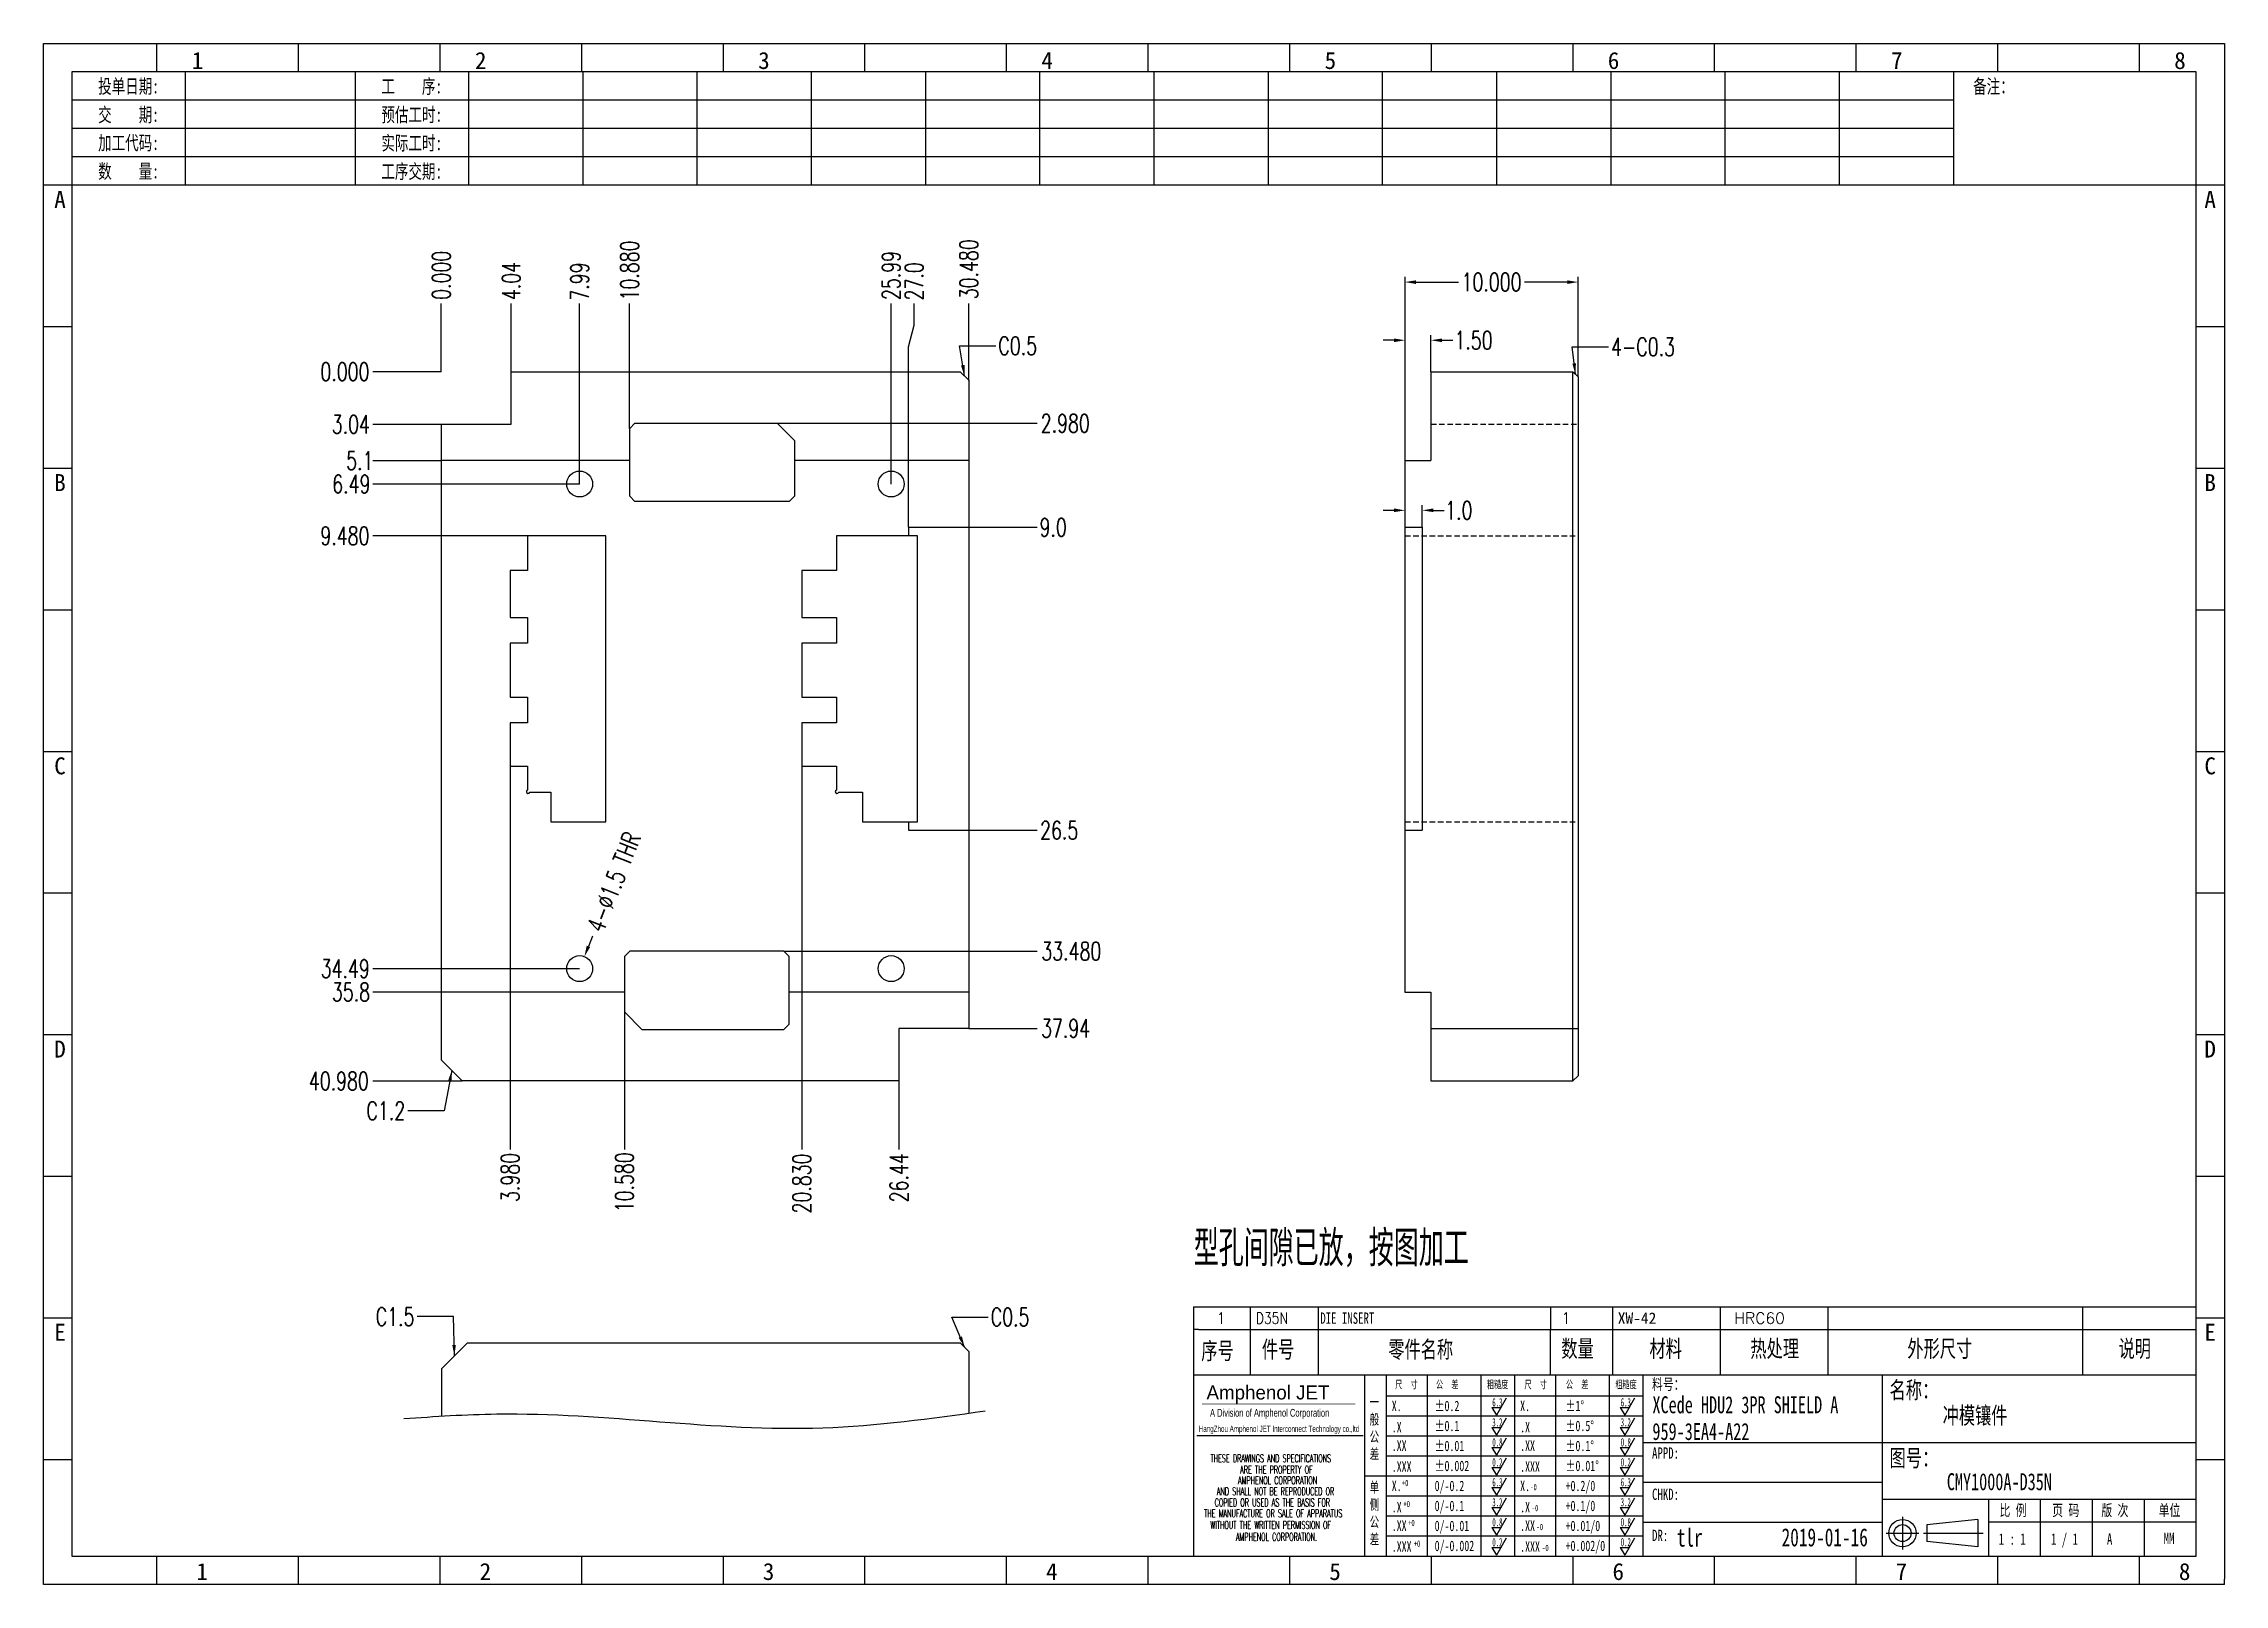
# Model space of a CAD drawing. Header units: millimetres. Extents: x -2852 to 5627, y -2271 to 1849.
# Drawn here: x -934.6 to -808.6, y -987.4 to -898.4 of the extents above; entities that cross this region are included whole.
import ezdxf
from ezdxf.enums import TextEntityAlignment as Align

# ---------------------------------------------------------------- set-up
doc = ezdxf.new("R2010")
doc.units = ezdxf.units.MM
doc.header["$PDSIZE"] = 3
doc.linetypes.add('DASHED2', pattern=[9.525, 6.35, -3.175])
for name, color, linetype in [('1', 7, 'Continuous'), ('11', 4, 'DASHED2'), ('41', 1, 'Continuous'), ('D03', 7, 'Continuous')]:
    doc.layers.add(name, color=color, linetype=linetype)
doc.styles.add('CH', font='仿宋_GB2312_0.ttf')
doc.styles.add('jet01', font='simplex.shx', dxfattribs={"width": 0.7, "bigfont": 'hztxt.shx'})
doc.styles.add('jet02', font='simplex.shx', dxfattribs={"width": 0.7})
doc.styles.add('SIMPLEX', font='SIMPLEX')
doc.styles.get("Standard").update_dxf_attribs({"font": '仿宋_GB2312_0.ttf', "width": 0.7})
doc.styles.add('TEXTSTYLE_1', font='TRIUMB.TTF')
doc.styles.add('TEXTSTYLE_2', font='TRIUM.TTF')
doc.styles.add('tk', font='', dxfattribs={"width": 0.7})
doc.styles.add('tk 2', font='仿宋_GB2312_0.ttf', dxfattribs={"width": 0.65})
doc.styles.add('tk 4', font='simplex.shx', dxfattribs={"width": 0.65, "bigfont": 'bigfont.shx'})
doc.styles.get('tk').set_extended_font_data('NSimSun')
doc.dimstyles.new('jet02', dxfattribs={"dimtxt": 3.5, "dimasz": 2.1, "dimexe": 1, "dimexo": 0, "dimgap": 0.5, "dimtad": 0, "dimtoh": 1, "dimdec": 3, "dimzin": 9, "dimdsep": 46, "dimtxsty": 'jet02', "dimcen": 0, "dimclrt": 256, "dimazin": 2, "dimtfac": 1, "dimtdec": 3, "dimtofl": 0, "dimtmove": 0, "dimatfit": 1, "dimfxl": 1, "dimarcsym": 0})

msp = doc.modelspace()

# ---------------------------------------------------------------- texts
at = {"layer": '1', "ltscale": 0.05, "style": 'jet01', "width": 0.7}
msp.add_text('型孔间隙已放，按图加工', height=2.064003, dxfattribs=at).set_placement((-868.1564, -969.0424))
at = {"layer": '41', "ltscale": 0.05, "char_height": 1.05, "style": 'jet02'}
for s, insert, attachment_point in [('C0.5', (-879.4429, -915.8623), 4), ('4-C0.3', (-844.0356, -915.9231), 4), ('C1.2', (-913.7148, -960.0596), 6), ('C1.5', (-913.1791, -971.9532), 6), ('C0.5', (-879.8834, -971.9783), 4)]:
    msp.add_mtext(s, dxfattribs=dict(at, insert=insert, attachment_point=attachment_point))

# ---------------------------------------------------------------- blocks, each defined once
blk = doc.blocks.new('A3-N')
at = {"layer": '1', "color": 1}
for p, q in [((0, 0), (0, 296.73)), ((0, 296.73), (420, 296.73)), ((21.82, 291.27), (21.82, 296.73)), ((49.09, 291.27), (49.09, 296.73)), ((76.36, 291.27), (76.36, 296.73)), ((103.64, 291.27), (103.64, 296.73)), ((103.64, 291.27), (103.64, 296.73)), ((103.64, 291.27), (103.64, 296.73)), ((130.91, 291.27), (130.91, 296.73)), ((158.18, 291.27), (158.18, 296.73)), ((185.45, 291.27), (185.45, 296.73)), ((212.73, 291.27), (212.73, 296.73)), ((240, 291.27), (240, 296.73)), ((267.27, 291.27), (267.27, 296.73)), ((294.55, 291.27), (294.55, 296.73)), ((321.82, 291.27), (321.82, 296.73)), ((349.09, 291.27), (349.09, 296.73)), ((376.36, 291.27), (376.36, 296.73)), ((403.64, 291.27), (403.64, 296.73)), ((420, 296.73), (420, 1)), ((5.45, 269.45), (0, 269.45)), ((420, 269.45), (414.55, 269.45)), ((5.45, 242.18), (0, 242.18)), ((420, 242.18), (414.55, 242.18)), ((5.45, 214.91), (0, 214.91)), ((420, 214.91), (414.55, 214.91)), ((5.45, 187.64), (0, 187.64)), ((420, 187.64), (414.55, 187.64)), ((5.45, 160.36), (0, 160.36)), ((420, 160.36), (414.55, 160.36)), ((5.45, 133.09), (0, 133.09)), ((420, 133.09), (414.55, 133.09)), ((5.45, 105.82), (0, 105.82)), ((420, 105.82), (414.55, 105.82)), ((5.45, 78.55), (0, 78.55)), ((420, 78.55), (414.55, 78.55)), ((5.45, 51.27), (0, 51.27)), ((420, 51.27), (414.55, 51.27)), ((222.45, 49.09), (221.45, 49.09)), ((221.45, 49.09), (221.45, 40.36)), ((222.45, 49.09), (414.55, 49.09)), ((232.36, 49.09), (232.36, 40.36)), ((245.45, 49.09), (245.45, 40.36)), ((290.18, 49.09), (290.18, 40.36)), ((302.18, 49.09), (302.18, 40.36)), ((322.91, 49.09), (322.91, 40.36)), ((343.64, 49.09), (343.64, 40.36)), ((392.73, 40.36), (392.73, 49.09)), ((258.55, 40.36), (258.55, 5.44)), ((266.45, 40.36), (266.45, 5.44)), ((276.78, 40.36), (276.78, 5.45)), ((291.18, 40.36), (291.18, 5.45)), ((301.51, 40.37), (301.51, 5.46)), ((308.01, 40.36), (308.01, 5.45)), ((354.09, 40.36), (354.09, 5.45)), ((308.01, 32.39), (258.55, 32.39)), ((308.01, 28.54), (258.55, 28.54)), ((414.55, 27.27), (308.01, 27.27)), ((5.45, 24), (0, 24)), ((308.01, 24.69), (258.55, 24.69)), ((420, 24), (414.55, 24)), ((308.01, 16.99), (258.55, 16.99)), ((354.09, 19.63), (308.01, 19.63)), ((308.01, 13.14), (258.55, 13.14)), ((414.55, 16.36), (354.09, 16.36)), ((374.55, 16.36), (374.55, 5.45)), ((384.55, 16.36), (384.55, 5.45)), ((394.55, 16.36), (394.55, 5.45)), ((404.55, 16.36), (404.55, 5.45)), ((308.01, 9.29), (258.55, 9.29)), ((308.01, 11.99), (354.09, 11.99)), ((372.51, 12.49), (362.69, 11.5)), ((362.69, 11.5), (362.69, 8.23)), ((372.51, 12.49), (372.51, 7.25)), ((414.55, 12), (374.55, 12)), ((21.82, 0), (21.82, 5.45)), ((49.09, 0), (49.09, 5.45)), ((76.36, 0), (76.36, 5.45)), ((103.64, 0), (103.64, 5.45)), ((130.91, 0), (130.91, 5.45)), ((158.18, 0), (158.18, 5.45)), ((185.45, 0), (185.45, 5.45)), ((212.73, 0), (212.73, 5.45)), ((240, 0), (240, 5.45)), ((267.27, 0), (267.27, 5.45)), ((294.55, 0), (294.55, 5.45)), ((321.82, 0), (321.82, 5.45)), ((349.09, 0), (349.09, 5.45)), ((372.51, 7.25), (362.69, 8.23)), ((376.36, 0), (376.36, 5.45)), ((403.64, 0), (403.64, 5.45)), ((1, 0), (0, 0)), ((420, 0), (1, 0)), ((420, 0), (420, 1))]:
    blk.add_line(p, q, dxfattribs=at)
at = {"layer": '1'}
for p, q in [((414.55, 278.18), (414.55, 284.73)), ((221.45, 40.36), (221.45, 5.45)), ((221.45, 40.36), (414.55, 40.36)), ((221.45, 40.36), (414.55, 40.36)), ((254.41, 40.36), (254.41, 5.45)), ((283.28, 40.36), (283.28, 5.45)), ((308.01, 36.24), (258.55, 36.24)), ((222.08, 28.67), (254.12, 28.67)), ((308.01, 20.84), (254.41, 20.84))]:
    blk.add_line(p, q, dxfattribs=at)
at = {"layer": '1', "color": 1, "ltscale": 0.05}
for p, q in [((278.93, 34.04), (279.79, 32.56)), ((278.93, 34.04), (280.65, 34.04)), ((281.68, 35.84), (279.79, 32.56)), ((303.66, 34.05), (304.52, 32.56)), ((303.66, 34.05), (305.38, 34.05)), ((306.41, 35.84), (304.52, 32.56)), ((278.93, 30.19), (279.79, 28.71)), ((278.93, 30.19), (280.65, 30.19)), ((281.68, 31.99), (279.79, 28.71)), ((303.66, 30.2), (305.38, 30.2)), ((303.66, 30.2), (304.52, 28.71)), ((306.41, 31.99), (304.52, 28.71)), ((278.93, 26.34), (279.79, 24.86)), ((278.93, 26.34), (280.65, 26.34)), ((281.68, 28.14), (279.79, 24.86)), ((303.66, 26.35), (304.52, 24.86)), ((303.66, 26.35), (305.38, 26.35)), ((306.41, 28.14), (304.52, 24.86)), ((278.93, 22.49), (280.65, 22.49)), ((278.93, 22.49), (279.79, 21.01)), ((281.68, 24.29), (279.79, 21.01)), ((303.66, 22.5), (305.38, 22.5)), ((303.66, 22.5), (304.52, 21.01)), ((306.41, 24.29), (304.52, 21.01)), ((278.93, 18.66), (279.79, 17.17)), ((278.93, 18.66), (280.65, 18.66)), ((281.68, 20.45), (279.79, 17.17)), ((303.66, 18.66), (304.52, 17.18)), ((303.66, 18.66), (305.38, 18.66)), ((306.41, 20.46), (304.52, 17.18)), ((278.93, 14.81), (280.65, 14.81)), ((278.93, 14.81), (279.79, 13.32)), ((281.68, 16.6), (279.79, 13.32)), ((281.68, 12.75), (279.79, 9.47)), ((303.66, 14.81), (305.38, 14.81)), ((303.66, 14.81), (304.52, 13.33)), ((306.41, 16.61), (304.52, 13.33)), ((306.41, 12.76), (304.52, 9.48)), ((278.93, 10.96), (279.79, 9.47)), ((278.93, 10.96), (280.65, 10.96)), ((281.68, 8.9), (279.79, 5.62)), ((303.66, 10.96), (304.52, 9.48)), ((303.66, 10.96), (305.38, 10.96)), ((306.41, 8.91), (304.52, 5.63)), ((278.93, 7.11), (279.79, 5.62)), ((278.93, 7.11), (280.65, 7.11)), ((303.66, 7.11), (305.38, 7.11)), ((303.66, 7.11), (304.52, 5.63))]:
    blk.add_line(p, q, dxfattribs=at)
at = {"layer": '1', "color": 1, "ltscale": 0.1}
for p, q in [((358.01, 13.02), (358.01, 6.71)), ((354.86, 9.87), (361.17, 9.87)), ((362.03, 9.87), (373.54, 9.87))]:
    blk.add_line(p, q, dxfattribs=at)
at = {"layer": '1'}
blk.add_lwpolyline([(221.45, 5.45), (414.55, 5.45), (414.55, 291.27), (5.45, 291.27), (5.45, 5.45), (414.55, 5.45)], dxfattribs=at)
at = {"layer": '1', "color": 7, "linetype": 'Continuous', "const_width": 0.123}
blk.add_lwpolyline([(223.11, 34.74), (252.6, 34.76)], dxfattribs=at)
at = {"layer": '1', "color": 1}
for radius in [2.62, 1.64]:
    blk.add_circle((358.01, 9.87), radius, dxfattribs=at)
at = {"layer": '41'}
for p, q in [((27.27, 291.27), (27.27, 269.45)), ((60, 291.27), (60, 269.45)), ((81.82, 291.27), (81.82, 269.45)), ((103.82, 291.27), (103.82, 269.45)), ((125.82, 291.27), (125.82, 269.45)), ((147.82, 291.27), (147.82, 269.45)), ((169.82, 291.27), (169.82, 269.45)), ((191.82, 291.27), (191.82, 269.45)), ((213.82, 291.27), (213.82, 269.45)), ((235.82, 291.27), (235.82, 269.45)), ((257.82, 291.27), (257.82, 269.45)), ((279.82, 291.27), (279.82, 269.45)), ((301.82, 291.27), (301.82, 269.45)), ((323.82, 291.27), (323.82, 269.45)), ((345.82, 291.27), (345.82, 269.45)), ((367.82, 291.27), (367.82, 269.45)), ((367.82, 285.82), (5.45, 285.82)), ((367.82, 280.36), (5.45, 280.36)), ((367.82, 274.91), (5.45, 274.91)), ((414.55, 269.45), (5.45, 269.45))]:
    blk.add_line(p, q, dxfattribs=at)
at = {"layer": '1', "color": 1}
for s, p in [('1', (29.64, 295.11)), ('2', (84.18, 295.11)), ('3', (138.73, 295.11)), ('4', (193.27, 295.11)), ('5', (247.82, 295.11)), ('6', (302.36, 295.11)), ('7', (356.91, 295.11)), ('8', (411.45, 295.11)), ('1', (30.53, 4.11)), ('2', (85.08, 4.11)), ('3', (139.62, 4.11)), ('4', (194.17, 4.11)), ('5', (248.72, 4.11)), ('6', (303.26, 4.11)), ('7', (357.81, 4.11)), ('8', (412.35, 4.11))]:
    blk.add_text(s, height=3.27, dxfattribs=at).set_placement(p, align=Align.TOP_CENTER)
at = {"layer": '1', "style": 'tk', "width": 0.7}
for s, p in [('投单日期:', (16.36, 288.55)), ('工    序:', (70.91, 288.55)), ('备注：', (375.51, 288.55)), ('交    期:', (16.36, 283.09)), ('预估工时:', (70.91, 283.09)), ('加工代码:', (16.36, 277.64)), ('实际工时:', (70.91, 277.64)), ('数    量:', (16.36, 272.18)), ('工序交期:', (70.91, 272.18))]:
    blk.add_text(s, height=2.727, dxfattribs=at).set_placement(p, align=Align.MIDDLE)
at = {"layer": '1', "color": 1}
for s, p in [('A', (2.04, 268.36)), ('B', (2.04, 213.82)), ('C', (2.04, 159.27)), ('D', (2.04, 104.73)), ('E', (2.04, 50.18))]:
    blk.add_text(s, height=3.27, dxfattribs=at).set_placement(p, align=Align.TOP_LEFT)
for s, p in [('A', (418.37, 268.36)), ('B', (418.37, 213.82)), ('C', (418.37, 159.27)), ('D', (418.37, 104.73)), ('E', (418.37, 50.18))]:
    blk.add_text(s, height=3.27, dxfattribs=at).set_placement(p, align=Align.TOP_RIGHT)
at = {"layer": '1', "color": 1, "style": 'tk 2', "width": 0.7}
for s, height, p in [('序号', 3.273, (222.96, 43.34)), ('件号', 3.273, (234.62, 43.61)), ('零件名称', 3.273, (258.97, 43.61)), ('数量', 3.273, (292.3, 43.78)), ('材料', 3.273, (309.27, 43.78)), ('热处理', 3.273, (328.71, 43.78)), ('外形尺寸', 3.273, (358.94, 43.78)), ('说明', 3.273, (399.61, 43.78)), ('料号：', 2.182, (309.77, 37.46)), ('名称：', 3.273, (355.52, 35.79)), ('图号：', 3.273, (355.52, 22.7)), ('比 例', 2.182, (376.69, 13.18)), ('页 码', 2.182, (386.85, 13.18)), ('版 次', 2.182, (396.31, 13.18)), ('单位', 2.182, (407.35, 13.18))]:
    blk.add_text(s, height=height, dxfattribs=at).set_placement(p)
at = {"layer": '1', "color": 7, "linetype": 'Continuous', "style": 'TEXTSTYLE_1'}
blk.add_text('Amphenol JET', height=2.7, dxfattribs=at).set_placement((223.96, 35.61))
at = {"layer": '1', "color": 7, "linetype": 'Continuous'}
for s, height, style, width, p in [('A Division of Amphenol Corporation', 1.5, 'TEXTSTYLE_2', 0.7, (224.64, 32.29)), ('HangZhou Amphenol JET Interconnect Technology co.,ltd ', 1.2, 'TEXTSTYLE_2', 0.6, (222.47, 29.36)), ('THESE DRAWINGS AND SPECIFICATIONS', 1.5, 'tk 4', 0.6, (224.73, 23.52)), ('ARE THE PROPERTY OF', 1.5, 'tk 4', 0.6, (230.45, 21.35)), ('AND SHALL NOT BE REPRODUCED OR', 1.5, 'tk 4', 0.6, (225.95, 17.17)), ('AMPHENOL CORPORATION', 1.5, 'tk 4', 0.6, (230.04, 19.27)), ('THE MANUFACTURE OR SALE OF APPARATUS', 1.5, 'tk 4', 0.6, (223.5, 12.92)), ('COPIED OR USED AS THE BASIS FOR', 1.5, 'tk 4', 0.6, (225.54, 15.02)), ('WITHOUT THE WRITTEN PERMISSION OF', 1.5, 'tk 4', 0.6, (224.73, 10.67)), ('AMPHENOL CORPORATION.', 1.5, 'tk 4', 0.6, (229.63, 8.4))]:
    blk.add_text(s, height=height, dxfattribs=dict(at, style=style, width=width)).set_placement(p)
at = {"layer": '1', "color": 1, "style": 'tk 2', "width": 0.7}
for s, p in [('X.', (259.64, 34.37)), ('%%P0.2', (267.9, 34.37)), ('X.', (284.37, 34.37)), ('%%P1%%D', (293.12, 34.37)), ('.X', (259.64, 30.28)), ('%%P0.1', (267.9, 30.52)), ('.X', (284.37, 30.28)), ('%%P0.5%%D', (293.12, 30.52)), ('.XX', (259.64, 26.71)), ('%%P0.01', (267.9, 26.67)), ('.XX', (284.37, 26.71)), ('%%P0.1%%D', (293.12, 26.67)), ('.XXX', (259.64, 22.68)), ('%%P0.002', (267.9, 22.82)), ('.XXX', (284.37, 22.68)), ('%%P0.01%%D', (293.12, 22.82)), ('X.', (259.64, 18.97)), ('0/-0.2', (267.9, 18.97)), ('X.', (284.37, 18.97)), ('+0.2/0', (293.12, 18.97)), ('.X', (259.64, 14.88)), ('0/-0.1', (267.9, 15.12)), ('.X', (284.37, 14.88)), ('+0.1/0', (293.12, 15.12)), ('.XX', (259.64, 11.31)), ('0/-0.01', (267.9, 11.27)), ('0/-0.002', (267.9, 7.42)), ('.XX', (284.37, 11.31)), ('+0.01/0', (293.12, 11.27)), ('+0.002/0', (293.12, 7.42)), ('.XXX', (259.64, 7.28)), ('.XXX', (284.37, 7.28))]:
    blk.add_text(s, height=2, dxfattribs=at).set_placement(p, align=Align.MIDDLE_LEFT)
at = {"layer": '1', "color": 1, "ltscale": 0.05, "style": 'tk 2', "width": 0.5}
for s, p in [('6.3', (279.01, 34.26)), ('6.3', (303.74, 34.27)), ('3.2', (279.01, 30.41)), ('3.2', (303.74, 30.42)), ('0.8', (279.01, 26.56)), ('0.8', (303.74, 26.57)), ('0.2', (279.01, 22.71)), ('0.2', (303.74, 22.72)), ('6.3', (279.01, 18.87)), ('6.3', (303.74, 18.88)), ('3.2', (279.01, 15.02)), ('0.8', (279.01, 11.17)), ('3.2', (303.74, 15.03)), ('0.8', (303.74, 11.18)), ('0.2', (279.01, 7.32)), ('0.2', (303.74, 7.33))]:
    blk.add_text(s, height=1.6, dxfattribs=at).set_placement(p)
at = {"layer": '1', "style": 'tk 2', "width": 0.7}
for s, p in [('APPD:', (309.77, 24.21)), ('CHKD:', (309.77, 16.27)), ('DR:', (309.77, 8.35))]:
    blk.add_text(s, height=2.182, dxfattribs=at).set_placement(p)
at = {"layer": '1', "color": 7, "style": 'tk 2', "width": 0.7}
blk.add_text('MM', height=2.182, dxfattribs=at).set_placement((408.31, 7.75))
at = {"layer": '1', "color": 1, "ltscale": 0.05, "char_height": 1.5, "width": 6.3627, "attachment_point": 1, "style": 'tk 2'}
for s, insert in [('尺  寸', (260.31, 39.25)), ('公  差', (268.17, 39.25)), ('粗糙度', (277.98, 39.25)), ('尺  寸', (285.2, 39.25)), ('公  差', (293.18, 39.25)), ('粗糙度', (302.71, 39.26))]:
    blk.add_mtext(s, dxfattribs=dict(at, insert=insert))
at = {"layer": '1', "ltscale": 0.05, "char_height": 2, "width": 2.5195, "attachment_point": 1, "style": 'tk 2'}
for s, insert in [('一般公差', (255.39, 36.11)), ('单侧公差', (255.39, 19.71))]:
    blk.add_mtext(s, dxfattribs=dict(at, insert=insert))
at = {"layer": '1', "color": 1, "ltscale": 0.05, "char_height": 1.2, "width": 5.1396, "attachment_point": 1, "line_spacing_factor": 0.8, "style": 'tk 2'}
for s, insert in [('+0', (261.58, 20.13)), ('-0', (286.31, 19.33)), ('+0', (261.88, 16.09)), ('-0', (286.61, 15.29)), ('+0', (262.79, 12.45)), ('+0', (263.87, 8.44)), ('-0', (287.51, 11.65)), ('-0', (288.59, 7.64))]:
    blk.add_mtext(s, dxfattribs=dict(at, insert=insert))
at = {"layer": '1', "style": 'tk 2', "width": 0.7}
for tag, p in [('PATR-NO1', (309.84, 32.96)), ('TITLE', (365.74, 30.9)), ('PATR-NO2', (309.84, 27.81)), ('DWG-NO:', (366.54, 18.14))]:
    blk.add_attdef(tag, p, '', height=3.27, dxfattribs=at)
at = {"layer": '1', "color": 1, "style": 'tk 2', "width": 0.7}
for tag, p in [('DRAW', (314.55, 7.27)), ('DATE', (334.72, 7.32))]:
    blk.add_attdef(tag, p, '', height=3.49, dxfattribs=at)
at = {"layer": '1', "style": 'tk 2', "width": 0.7}
for tag, p in [('SCALE', (376.55, 8.73)), ('SHEET', (386.6, 8.72)), ('REV', (397.38, 8.73))]:
    blk.add_attdef(tag, text='', height=2.18, dxfattribs=at).set_placement(p, align=Align.MIDDLE_LEFT)
blk = doc.blocks.new('FB3')
at = {"layer": '1', "color": 1}
for p, q in [((0, 4.36), (193.09, 4.36)), ((0, 4.36), (0, 0)), ((10.91, 4.36), (10.91, 0)), ((24, 4.36), (24, 0)), ((68.73, 4.36), (68.73, 0)), ((80.73, 4.36), (80.73, 0)), ((101.45, 4.36), (101.45, 0)), ((122.18, 4.36), (122.18, 0)), ((171.27, 0), (171.27, 4.36))]:
    blk.add_line(p, q, dxfattribs=at)
at = {"layer": '1'}
for tag, style, p in [('ITEM', 'SIMPLEX', (4.36, 2.18)), ('PARTNO', 'SIMPLEX', (12, 2.18)), ('QTY', 'SIMPLEX', (74.18, 2.18)), ('MATL', 'CH', (81.72, 2.18)), ('FINISH', 'SIMPLEX', (104.17, 2.18)), ('SPEC', 'SIMPLEX', (130.91, 2.18)), ('REMARK', 'SIMPLEX', (174.06, 2.18))]:
    blk.add_attdef(tag, text='', height=2.18, dxfattribs=dict(at, style=style)).set_placement(p, align=Align.MIDDLE_LEFT)
at = {"layer": '1', "style": 'tk', "width": 0.7}
blk.add_attdef('DIE', text='', height=2.18, dxfattribs=at).set_placement((24.43, 2.18), align=Align.MIDDLE_LEFT)
blk = doc.blocks.new('*D2375')
at = {"layer": '41', "ltscale": 0.05}
blk.add_line((3.58, -3369.79), (-0.37, -3369.79), dxfattribs=at)
at = {"layer": 'Defpoints', "color": 0, "ltscale": 0.05}
for p in [(-0.37, -3369.79), (3.58, -3369.79), (3.58, -3369.79)]:
    blk.add_point(p, dxfattribs=at)
at = {"layer": '41', "ltscale": 0.05, "insert": (-1.99, -3369.79), "char_height": 1.05, "attachment_point": 5, "style": 'jet02'}
blk.add_mtext('0.000', dxfattribs=at)
blk = doc.blocks.new('*D2376')
at = {"layer": '41', "ltscale": 0.05}
blk.add_line((4.78, -3410.77), (-0.37, -3410.77), dxfattribs=at)
at = {"layer": 'Defpoints', "color": 0, "ltscale": 0.05}
for p in [(3.58, -3369.79), (-0.37, -3410.77), (4.78, -3410.77)]:
    blk.add_point(p, dxfattribs=at)
at = {"layer": '41', "ltscale": 0.05, "insert": (-2.34, -3410.77), "char_height": 1.05, "attachment_point": 5, "style": 'jet02'}
blk.add_mtext('40.980', dxfattribs=at)
blk = doc.blocks.new('*D2377')
at = {"layer": '41', "ltscale": 0.05}
blk.add_line((3.58, -3405.63), (-0.37, -3405.63), dxfattribs=at)
at = {"layer": 'Defpoints', "color": 0, "ltscale": 0.05}
for p in [(3.58, -3369.79), (-0.37, -3405.63), (3.58, -3405.63)]:
    blk.add_point(p, dxfattribs=at)
at = {"layer": '41', "ltscale": 0.05, "insert": (-1.64, -3405.63), "char_height": 1.05, "attachment_point": 5, "style": 'jet02'}
blk.add_mtext('35.8', dxfattribs=at)
blk = doc.blocks.new('*D2378')
at = {"layer": '41', "ltscale": 0.05}
blk.add_line((11.57, -3404.28), (-0.37, -3404.28), dxfattribs=at)
at = {"layer": 'Defpoints', "color": 0, "ltscale": 0.05}
for p in [(3.58, -3369.79), (-0.37, -3404.28), (11.57, -3404.28)]:
    blk.add_point(p, dxfattribs=at)
at = {"layer": '41', "ltscale": 0.05, "insert": (-1.97, -3404.28), "char_height": 1.05, "attachment_point": 5, "style": 'jet02'}
blk.add_mtext('34.49', dxfattribs=at)
blk = doc.blocks.new('*D2379')
at = {"layer": '41', "ltscale": 0.05}
blk.add_line((11.57, -3376.28), (-0.37, -3376.28), dxfattribs=at)
at = {"layer": 'Defpoints', "color": 0, "ltscale": 0.05}
for p in [(3.58, -3369.79), (-0.37, -3376.28), (11.57, -3376.28)]:
    blk.add_point(p, dxfattribs=at)
at = {"layer": '41', "ltscale": 0.05, "insert": (-1.62, -3376.28), "char_height": 1.05, "attachment_point": 5, "style": 'jet02'}
blk.add_mtext('6.49', dxfattribs=at)
blk = doc.blocks.new('*D2380')
at = {"layer": '41', "ltscale": 0.05}
blk.add_line((3.58, -3374.93), (-0.37, -3374.93), dxfattribs=at)
at = {"layer": 'Defpoints', "color": 0, "ltscale": 0.05}
for p in [(3.58, -3369.79), (-0.37, -3374.93), (3.58, -3374.93)]:
    blk.add_point(p, dxfattribs=at)
at = {"layer": '41', "ltscale": 0.05, "insert": (-1.13, -3374.93), "char_height": 1.05, "attachment_point": 5, "style": 'jet02'}
blk.add_mtext('5.1', dxfattribs=at)
blk = doc.blocks.new('*D2381')
at = {"layer": '41', "ltscale": 0.05}
blk.add_line((3.58, -3372.83), (-0.37, -3372.83), dxfattribs=at)
at = {"layer": 'Defpoints', "color": 0, "ltscale": 0.05}
for p in [(3.58, -3369.79), (-0.37, -3372.83), (3.58, -3372.83)]:
    blk.add_point(p, dxfattribs=at)
at = {"layer": '41', "ltscale": 0.05, "insert": (-1.65, -3372.83), "char_height": 1.05, "attachment_point": 5, "style": 'jet02'}
blk.add_mtext('3.04', dxfattribs=at)
blk = doc.blocks.new('*D2382')
at = {"layer": '41', "ltscale": 0.05}
blk.add_line((34.06, -3407.73), (38.01, -3407.73), dxfattribs=at)
at = {"layer": 'Defpoints', "color": 0, "ltscale": 0.05}
for p in [(3.58, -3369.79), (34.06, -3407.73), (38.01, -3407.73)]:
    blk.add_point(p, dxfattribs=at)
at = {"layer": '41', "ltscale": 0.05, "insert": (39.65, -3407.73), "char_height": 1.05, "attachment_point": 5, "style": 'jet02'}
blk.add_mtext('37.94', dxfattribs=at)
blk = doc.blocks.new('*D2383')
at = {"layer": '41', "ltscale": 0.05}
blk.add_line((34.06, -3396.28), (38.01, -3396.28), dxfattribs=at)
at = {"layer": 'Defpoints', "color": 0, "ltscale": 0.05}
for p in [(3.58, -3369.79), (34.06, -3396.28), (38.01, -3396.28)]:
    blk.add_point(p, dxfattribs=at)
at = {"layer": '41', "ltscale": 0.05, "insert": (39.28, -3396.28), "char_height": 1.05, "attachment_point": 5, "style": 'jet02'}
blk.add_mtext('26.5', dxfattribs=at)
blk = doc.blocks.new('*D2384')
at = {"layer": '41', "ltscale": 0.05}
blk.add_line((34.06, -3378.78), (38.01, -3378.78), dxfattribs=at)
at = {"layer": 'Defpoints', "color": 0, "ltscale": 0.05}
for p in [(3.58, -3369.79), (34.06, -3378.78), (38.01, -3378.78)]:
    blk.add_point(p, dxfattribs=at)
at = {"layer": '41', "ltscale": 0.05, "insert": (38.93, -3378.78), "char_height": 1.05, "attachment_point": 5, "style": 'jet02'}
blk.add_mtext('9.0', dxfattribs=at)
blk = doc.blocks.new('*D2385')
at = {"layer": '41', "ltscale": 0.05}
blk.add_line((3.58, -3369.79), (3.58, -3365.84), dxfattribs=at)
at = {"layer": 'Defpoints', "color": 0, "ltscale": 0.05}
for p in [(3.58, -3365.84), (3.58, -3369.79), (3.58, -3369.79)]:
    blk.add_point(p, dxfattribs=at)
at = {"layer": '41', "ltscale": 0.05, "insert": (3.58, -3364.22), "char_height": 1.05, "attachment_point": 5, "rotation": 90, "style": 'jet02'}
blk.add_mtext('0.000', dxfattribs=at)
blk = doc.blocks.new('*D2386')
at = {"layer": '41', "ltscale": 0.05}
blk.add_line((7.62, -3369.79), (7.62, -3365.84), dxfattribs=at)
at = {"layer": 'Defpoints', "color": 0, "ltscale": 0.05}
for p in [(7.62, -3365.84), (3.58, -3369.79), (7.62, -3369.79)]:
    blk.add_point(p, dxfattribs=at)
at = {"layer": '41', "ltscale": 0.05, "insert": (7.62, -3364.55), "char_height": 1.05, "attachment_point": 5, "rotation": 90, "style": 'jet02'}
blk.add_mtext('4.04', dxfattribs=at)
blk = doc.blocks.new('*D2387')
at = {"layer": '41', "ltscale": 0.05}
blk.add_line((11.57, -3376.28), (11.57, -3365.84), dxfattribs=at)
at = {"layer": 'Defpoints', "color": 0, "ltscale": 0.05}
for p in [(11.57, -3365.84), (3.58, -3369.79), (11.57, -3376.28)]:
    blk.add_point(p, dxfattribs=at)
at = {"layer": '41', "ltscale": 0.05, "insert": (11.57, -3364.58), "char_height": 1.05, "attachment_point": 5, "rotation": 90, "style": 'jet02'}
blk.add_mtext('7.99', dxfattribs=at)
blk = doc.blocks.new('*D2388')
at = {"layer": '41', "ltscale": 0.05}
blk.add_line((14.46, -3373.07), (14.46, -3365.84), dxfattribs=at)
at = {"layer": 'Defpoints', "color": 0, "ltscale": 0.05}
for p in [(14.46, -3365.84), (3.58, -3369.79), (14.46, -3373.07)]:
    blk.add_point(p, dxfattribs=at)
at = {"layer": '41', "ltscale": 0.05, "insert": (14.46, -3363.94), "char_height": 1.05, "attachment_point": 5, "rotation": 90, "style": 'jet02'}
blk.add_mtext('10.880', dxfattribs=at)
blk = doc.blocks.new('*D2389')
at = {"layer": '41', "ltscale": 0.05}
blk.add_line((29.57, -3376.28), (29.57, -3365.84), dxfattribs=at)
at = {"layer": 'Defpoints', "color": 0, "ltscale": 0.05}
for p in [(29.57, -3365.84), (3.58, -3369.79), (29.57, -3376.28)]:
    blk.add_point(p, dxfattribs=at)
at = {"layer": '41', "ltscale": 0.05, "insert": (29.57, -3364.23), "char_height": 1.05, "attachment_point": 5, "rotation": 90, "style": 'jet02'}
blk.add_mtext('25.99', dxfattribs=at)
blk = doc.blocks.new('*D2390')
at = {"layer": '41', "ltscale": 0.05}
for p, q in [((30.9, -3367.1), (30.9, -3365.84)), ((30.57, -3368.36), (30.9, -3367.1)), ((30.57, -3378.78), (30.57, -3368.36))]:
    blk.add_line(p, q, dxfattribs=at)
at = {"layer": 'Defpoints', "color": 0, "ltscale": 0.05}
for p in [(30.9, -3365.84), (3.58, -3369.79), (30.57, -3378.78)]:
    blk.add_point(p, dxfattribs=at)
at = {"layer": '41', "ltscale": 0.05, "insert": (30.9, -3364.57), "char_height": 1.05, "attachment_point": 5, "rotation": 90, "style": 'jet02'}
blk.add_mtext('27.0', dxfattribs=at)
blk = doc.blocks.new('*D2391')
at = {"layer": '41', "ltscale": 0.05}
blk.add_line((34.06, -3370.29), (34.06, -3365.84), dxfattribs=at)
at = {"layer": 'Defpoints', "color": 0, "ltscale": 0.05}
for p in [(34.06, -3365.84), (3.58, -3369.79), (34.06, -3370.29)]:
    blk.add_point(p, dxfattribs=at)
at = {"layer": '41', "ltscale": 0.05, "insert": (34.06, -3363.87), "char_height": 1.05, "attachment_point": 5, "rotation": 90, "style": 'jet02'}
blk.add_mtext('30.480', dxfattribs=at)
blk = doc.blocks.new('*D2392')
at = {"layer": '41', "ltscale": 0.05}
blk.add_line((14.16, -3406.78), (14.16, -3414.72), dxfattribs=at)
at = {"layer": 'Defpoints', "color": 0, "ltscale": 0.05}
for p in [(3.58, -3369.79), (14.16, -3406.78), (14.16, -3414.72)]:
    blk.add_point(p, dxfattribs=at)
at = {"layer": '41', "ltscale": 0.05, "insert": (14.16, -3416.62), "char_height": 1.05, "attachment_point": 5, "rotation": 90, "style": 'jet02'}
blk.add_mtext('10.580', dxfattribs=at)
blk = doc.blocks.new('*D2393')
at = {"layer": '41', "ltscale": 0.05}
blk.add_line((30.02, -3410.77), (30.02, -3414.72), dxfattribs=at)
at = {"layer": 'Defpoints', "color": 0, "ltscale": 0.05}
for p in [(3.58, -3369.79), (30.02, -3410.77), (30.02, -3414.72)]:
    blk.add_point(p, dxfattribs=at)
at = {"layer": '41', "ltscale": 0.05, "insert": (30.02, -3416.36), "char_height": 1.05, "attachment_point": 5, "rotation": 90, "style": 'jet02'}
blk.add_mtext('26.44', dxfattribs=at)
blk = doc.blocks.new('*D2394')
at = {"layer": '41', "ltscale": 0.05}
blk.add_line((12.31, -3402.41), (12.08, -3402.99), dxfattribs=at)
blk.add_solid([(11.98, -3402.95), (12.18, -3403.03), (11.85, -3403.58)], dxfattribs=at)
at = {"layer": 'Defpoints', "color": 0, "ltscale": 0.05}
for p in [(11.85, -3403.58), (11.3, -3404.97)]:
    blk.add_point(p, dxfattribs=at)
at = {"layer": '41', "ltscale": 0.05, "insert": (13.55, -3399.27), "char_height": 1.05, "attachment_point": 5, "rotation": 68.4968, "style": 'jet02'}
blk.add_mtext('4-∅1.5{\\C1; THR}', dxfattribs=at)
blk = doc.blocks.new('*D2395')
at = {"layer": '41', "ltscale": 0.05}
blk.add_line((8.56, -3379.27), (-0.37, -3379.27), dxfattribs=at)
at = {"layer": 'Defpoints', "color": 0, "ltscale": 0.05}
for p in [(3.58, -3369.79), (-0.37, -3379.27), (8.56, -3379.27)]:
    blk.add_point(p, dxfattribs=at)
at = {"layer": '41', "ltscale": 0.05, "insert": (-1.99, -3379.27), "char_height": 1.05, "attachment_point": 5, "style": 'jet02'}
blk.add_mtext('9.480', dxfattribs=at)
blk = doc.blocks.new('*D2396')
at = {"layer": '41', "ltscale": 0.05}
blk.add_line((22.98, -3372.77), (38.01, -3372.77), dxfattribs=at)
at = {"layer": 'Defpoints', "color": 0, "ltscale": 0.05}
for p in [(3.58, -3369.79), (22.98, -3372.77), (38.01, -3372.77)]:
    blk.add_point(p, dxfattribs=at)
at = {"layer": '41', "ltscale": 0.05, "insert": (39.63, -3372.77), "char_height": 1.05, "attachment_point": 5, "style": 'jet02'}
blk.add_mtext('2.980', dxfattribs=at)
blk = doc.blocks.new('*D2397')
at = {"layer": '41', "ltscale": 0.05}
blk.add_line((7.56, -3392.59), (7.56, -3414.72), dxfattribs=at)
at = {"layer": 'Defpoints', "color": 0, "ltscale": 0.05}
for p in [(3.58, -3369.79), (7.56, -3392.59), (7.56, -3414.72)]:
    blk.add_point(p, dxfattribs=at)
at = {"layer": '41', "ltscale": 0.05, "insert": (7.56, -3416.34), "char_height": 1.05, "attachment_point": 5, "rotation": 90, "style": 'jet02'}
blk.add_mtext('3.980', dxfattribs=at)
blk = doc.blocks.new('*D2398')
at = {"layer": '41', "ltscale": 0.05}
blk.add_line((24.41, -3392.59), (24.41, -3414.72), dxfattribs=at)
at = {"layer": 'Defpoints', "color": 0, "ltscale": 0.05}
for p in [(3.58, -3369.79), (24.41, -3392.59), (24.41, -3414.72)]:
    blk.add_point(p, dxfattribs=at)
at = {"layer": '41', "ltscale": 0.05, "insert": (24.41, -3416.69), "char_height": 1.05, "attachment_point": 5, "rotation": 90, "style": 'jet02'}
blk.add_mtext('20.830', dxfattribs=at)
blk = doc.blocks.new('*D2399')
at = {"layer": '41', "ltscale": 0.05}
blk.add_line((23.38, -3403.27), (38.01, -3403.27), dxfattribs=at)
at = {"layer": 'Defpoints', "color": 0, "ltscale": 0.05}
for p in [(3.58, -3369.79), (23.38, -3403.27), (38.01, -3403.27)]:
    blk.add_point(p, dxfattribs=at)
at = {"layer": '41', "ltscale": 0.05, "insert": (39.98, -3403.27), "char_height": 1.05, "attachment_point": 5, "style": 'jet02'}
blk.add_mtext('33.480', dxfattribs=at)
blk = doc.blocks.new('*D2400')
at = {"layer": '41', "ltscale": 0.05}
for p, q in [((58.63, -3367.97), (58, -3367.97)), ((59.26, -3374.93), (59.26, -3367.67)), ((60.76, -3369.79), (60.76, -3367.67)), ((61.39, -3367.97), (62.02, -3367.97))]:
    blk.add_line(p, q, dxfattribs=at)
for points in [[(58.63, -3367.87), (58.63, -3368.08), (59.26, -3367.97)], [(61.39, -3367.87), (61.39, -3368.08), (60.76, -3367.97)]]:
    blk.add_solid(points, dxfattribs=at)
at = {"layer": 'Defpoints', "color": 0, "ltscale": 0.05}
for p in [(60.76, -3367.97), (60.76, -3369.79), (59.26, -3374.93)]:
    blk.add_point(p, dxfattribs=at)
at = {"layer": '41', "ltscale": 0.05, "insert": (63.22, -3367.97), "char_height": 1.05, "attachment_point": 5, "style": 'jet02'}
blk.add_mtext('1.50', dxfattribs=at)
blk = doc.blocks.new('*D2401')
at = {"layer": '41', "ltscale": 0.05}
for p, q in [((59.26, -3374.93), (59.26, -3364.31)), ((59.89, -3364.61), (62.36, -3364.61)), ((68.63, -3364.61), (66.16, -3364.61)), ((69.26, -3370.09), (69.26, -3364.31))]:
    blk.add_line(p, q, dxfattribs=at)
for points in [[(59.89, -3364.51), (59.89, -3364.72), (59.26, -3364.61)], [(68.63, -3364.51), (68.63, -3364.72), (69.26, -3364.61)]]:
    blk.add_solid(points, dxfattribs=at)
at = {"layer": 'Defpoints', "color": 0, "ltscale": 0.05}
for p in [(69.26, -3364.61), (69.26, -3370.09), (59.26, -3374.93)]:
    blk.add_point(p, dxfattribs=at)
at = {"layer": '41', "ltscale": 0.05, "insert": (64.26, -3364.61), "char_height": 1.05, "attachment_point": 5, "style": 'jet02'}
blk.add_mtext('10.000', dxfattribs=at)
blk = doc.blocks.new('*D2402')
at = {"layer": '41', "ltscale": 0.05}
for p, q in [((58.63, -3377.8), (58, -3377.8)), ((59.26, -3378.78), (59.26, -3377.5)), ((60.26, -3378.78), (60.26, -3377.5)), ((60.89, -3377.8), (61.52, -3377.8))]:
    blk.add_line(p, q, dxfattribs=at)
for points in [[(58.63, -3377.69), (58.63, -3377.9), (59.26, -3377.8)], [(60.89, -3377.69), (60.89, -3377.9), (60.26, -3377.8)]]:
    blk.add_solid(points, dxfattribs=at)
at = {"layer": 'Defpoints', "color": 0, "ltscale": 0.05}
for p in [(60.26, -3377.8), (59.26, -3378.78), (60.26, -3378.78)]:
    blk.add_point(p, dxfattribs=at)
at = {"layer": '41', "ltscale": 0.05, "insert": (62.37, -3377.8), "char_height": 1.05, "attachment_point": 5, "style": 'jet02'}
blk.add_mtext('1.0', dxfattribs=at)

# ---------------------------------------------------------------- dimensions: what is measured, and where the dimension line sits
at = {"layer": '41', "ltscale": 0.05}
for feature_location, offset, dtype, origin, override, picture, middle, set_off in [((-881.1438, -917.857), (0, 4.451), 1, (-911.6238, -917.357), {"dimscale": 0.3, "dimtoh": 0, "dimzin": 1, "dimclrd": 256, "dimclre": 256, "dimadec": 3, "dimazin": 0, "dimatfit": 3, "dimlwd": -1, "dimlwe": -1}, '*D2391', (-881.1438, -911.436), (-915.2077, 2452.4298)), ((-900.7438, -920.6429), (0, 7.2369), 1, (-911.6238, -917.357), {"dimscale": 0.3, "dimtoh": 0, "dimzin": 1, "dimclrd": 256, "dimclre": 256, "dimadec": 3, "dimazin": 0, "dimatfit": 3, "dimlwd": -1, "dimlwe": -1}, '*D2388', (-900.7438, -911.506), (-915.2077, 2452.4298)), ((-911.6237779103, -917.3570075552), (0, 3.9510117397), 1, (-911.6237779103, -917.3570075552), {"dimscale": 0.3, "dimtoh": 0, "dimzin": 1, "dimclrd": 256, "dimclre": 256, "dimadec": 3, "dimazin": 0, "dimatfit": 3, "dimlwd": -1, "dimlwe": -1}, '*D2385', (-911.6237779103, -911.7859958155), (-915.2077048823, 2452.4298167741)), ((-885.6338, -923.847), (0, 10.441), 1, (-911.6238, -917.357), {"dimscale": 0.3, "dimtoh": 0, "dimdec": 2, "dimzin": 1, "dimclrd": 256, "dimclre": 256, "dimazin": 0, "dimatfit": 3, "dimlwd": -1, "dimlwe": -1}, '*D2389', (-885.6338, -911.8035), (-915.2077, 2452.4298)), ((-907.5838, -917.357), (0, 3.951), 1, (-911.6238, -917.357), {"dimscale": 0.3, "dimtoh": 0, "dimdec": 2, "dimzin": 1, "dimclrd": 256, "dimclre": 256, "dimazin": 0, "dimatfit": 3, "dimlwd": -1, "dimlwe": -1}, '*D2386', (-907.5838, -912.1185), (-915.2077, 2452.4298)), ((-884.6338, -926.347), (0.3268, 12.941), 1, (-911.6238, -917.357), {"dimscale": 0.3, "dimtoh": 0, "dimdec": 1, "dimzin": 1, "dimclrd": 256, "dimclre": 256, "dimadec": 1, "dimazin": 0, "dimatfit": 3, "dimlwd": -1, "dimlwe": -1}, '*D2390', (-884.3069, -912.136), (-915.2077, 2452.4298)), ((-903.6338, -923.847), (0, 10.441), 1, (-911.6238, -917.357), {"dimscale": 0.3, "dimtoh": 0, "dimdec": 2, "dimzin": 1, "dimclrd": 256, "dimclre": 256, "dimazin": 0, "dimatfit": 3, "dimlwd": -1, "dimlwe": -1}, '*D2387', (-903.6338, -912.1535), (-915.2077, 2452.4298)), ((-911.6237779103, -917.3570075552), (-3.9510117397, 0), 0, (-911.6237779103, -917.3570075552), {"dimscale": 0.3, "dimtoh": 0, "dimzin": 1, "dimclrd": 256, "dimclre": 256, "dimadec": 3, "dimazin": 0, "dimatfit": 3, "dimlwd": -1, "dimlwe": -1}, '*D2375', (-917.19478965, -917.3570075552), (-915.2077048823, 2452.4298167741)), ((-910.4238, -958.337), (-5.151, 0), 0, (-911.6238, -917.357), {"dimscale": 0.3, "dimtoh": 0, "dimzin": 1, "dimclrd": 256, "dimclre": 256, "dimadec": 3, "dimazin": 0, "dimatfit": 3, "dimlwd": -1, "dimlwe": -1}, '*D2376', (-917.5448, -958.337), (-915.2077, 2452.4298)), ((-906.6438, -926.837), (-8.931, 0), 0, (-911.6238, -917.357), {"dimscale": 0.3, "dimtoh": 0, "dimzin": 1, "dimclrd": 256, "dimclre": 256, "dimadec": 3, "dimazin": 0, "dimatfit": 3, "dimlwd": -1, "dimlwe": -1}, '*D2395', (-917.1948, -926.837), (-915.2077, 2452.4298)), ((-903.6338, -951.847), (-11.941, 0), 0, (-911.6238, -917.357), {"dimscale": 0.3, "dimtoh": 0, "dimdec": 2, "dimzin": 1, "dimclrd": 256, "dimclre": 256, "dimazin": 0, "dimatfit": 3, "dimlwd": -1, "dimlwe": -1}, '*D2378', (-917.1773, -951.847), (-915.2077, 2452.4298)), ((-911.6238, -920.397), (-3.951, 0), 0, (-911.6238, -917.357), {"dimscale": 0.3, "dimtoh": 0, "dimdec": 2, "dimzin": 1, "dimclrd": 256, "dimclre": 256, "dimazin": 0, "dimatfit": 3, "dimlwd": -1, "dimlwe": -1}, '*D2381', (-916.8623, -920.397), (-915.2077, 2452.4298)), ((-911.6238, -953.197), (-3.951, 0), 0, (-911.6238, -917.357), {"dimscale": 0.3, "dimtoh": 0, "dimdec": 1, "dimzin": 1, "dimclrd": 256, "dimclre": 256, "dimadec": 1, "dimazin": 0, "dimatfit": 3, "dimlwd": -1, "dimlwe": -1}, '*D2377', (-916.8448, -953.197), (-915.2077, 2452.4298)), ((-903.6338, -923.847), (-11.941, 0), 0, (-911.6238, -917.357), {"dimscale": 0.3, "dimtoh": 0, "dimdec": 2, "dimzin": 1, "dimclrd": 256, "dimclre": 256, "dimazin": 0, "dimatfit": 3, "dimlwd": -1, "dimlwe": -1}, '*D2379', (-916.8273, -923.847), (-915.2077, 2452.4298)), ((-911.6238, -922.497), (-3.951, 0), 0, (-911.6238, -917.357), {"dimscale": 0.3, "dimtoh": 0, "dimdec": 1, "dimzin": 1, "dimclrd": 256, "dimclre": 256, "dimadec": 1, "dimazin": 0, "dimatfit": 3, "dimlwd": -1, "dimlwe": -1}, '*D2380', (-916.3373, -922.497), (-915.2077, 2452.4298)), ((-881.1438, -955.297), (3.951, 0), 0, (-911.6238, -917.357), {"dimscale": 0.3, "dimtoh": 0, "dimdec": 2, "dimzin": 1, "dimclrd": 256, "dimclre": 256, "dimazin": 0, "dimatfit": 3, "dimlwd": -1, "dimlwe": -1}, '*D2382', (-875.5553, -955.297), (-915.2077, 2452.4298)), ((-881.1438, -943.847), (3.951, 0), 0, (-911.6238, -917.357), {"dimscale": 0.3, "dimtoh": 0, "dimdec": 1, "dimzin": 1, "dimclrd": 256, "dimclre": 256, "dimadec": 1, "dimazin": 0, "dimatfit": 3, "dimlwd": -1, "dimlwe": -1}, '*D2383', (-875.9228, -943.847), (-915.2077, 2452.4298)), ((-881.1438, -926.347), (3.951, 0), 0, (-911.6238, -917.357), {"dimscale": 0.3, "dimtoh": 0, "dimdec": 1, "dimzin": 1, "dimclrd": 256, "dimclre": 256, "dimadec": 1, "dimazin": 0, "dimatfit": 3, "dimlwd": -1, "dimlwe": -1}, '*D2384', (-876.2728, -926.347), (-915.2077, 2452.4298)), ((-901.0438, -954.3511), (0, -7.9369), 1, (-911.6238, -917.357), {"dimscale": 0.3, "dimtoh": 0, "dimzin": 1, "dimclrd": 256, "dimclre": 256, "dimadec": 3, "dimazin": 0, "dimatfit": 3, "dimlwd": -1, "dimlwe": -1}, '*D2392', (-901.0438, -964.188), (-915.2077, 2452.4298)), ((-885.1838, -958.337), (0, -3.951), 1, (-911.6238, -917.357), {"dimscale": 0.3, "dimtoh": 0, "dimdec": 2, "dimzin": 1, "dimclrd": 256, "dimclre": 256, "dimazin": 0, "dimatfit": 3, "dimlwd": -1, "dimlwe": -1}, '*D2393', (-885.1838, -963.9255), (-915.2077, 2452.4298)), ((-892.2296, -920.337), (15.0369, 0), 0, (-911.6238, -917.357), {"dimscale": 0.3, "dimtoh": 0, "dimzin": 1, "dimclrd": 256, "dimclre": 256, "dimadec": 3, "dimazin": 0, "dimatfit": 3, "dimlwd": -1, "dimlwe": -1}, '*D2396', (-875.5728, -920.337), (-915.2077, 2452.4298)), ((-907.6438, -940.157), (0, -22.131), 1, (-911.6238, -917.357), {"dimscale": 0.3, "dimtoh": 0, "dimzin": 1, "dimclrd": 256, "dimclre": 256, "dimadec": 3, "dimazin": 0, "dimatfit": 3, "dimlwd": -1, "dimlwe": -1}, '*D2397', (-907.6438, -963.908), (-915.2077, 2452.4298)), ((-890.7938, -940.157), (0, -22.131), 1, (-911.6238, -917.357), {"dimscale": 0.3, "dimtoh": 0, "dimzin": 1, "dimclrd": 256, "dimclre": 256, "dimadec": 3, "dimazin": 0, "dimatfit": 3, "dimlwd": -1, "dimlwe": -1}, '*D2398', (-890.7938, -964.258), (-915.2077, 2452.4298)), ((-891.8296, -950.837), (14.6369, 0), 0, (-911.6238, -917.357), {"dimscale": 0.3, "dimtoh": 0, "dimzin": 1, "dimclrd": 256, "dimclre": 256, "dimadec": 3, "dimazin": 0, "dimatfit": 3, "dimlwd": -1, "dimlwe": -1}, '*D2399', (-875.2228, -950.837), (-915.2077, 2452.4298))]:
    dim = msp.add_ordinate_dim(feature_location=feature_location, offset=offset, dtype=dtype, origin=origin, dimstyle='jet02', override=override, dxfattribs=at)
    dim.commit()
    dim.dimension.update_dxf_attribs({"geometry": picture, "text_midpoint": middle, "insert": set_off})
for base, p1, p2, override, picture, middle in [((-845.9521, -912.183), (-855.9521, -922.497), (-845.9521, -917.657), {"dimscale": 0.3, "dimtoh": 0, "dimzin": 1, "dimclrd": 256, "dimclre": 256, "dimadec": 3, "dimazin": 0, "dimatfit": 3, "dimlwd": -1, "dimlwe": -1}, '*D2401', (-850.9521, -912.183)), ((-854.4521, -915.544), (-855.9521, -922.497), (-854.4521, -917.357), {"dimscale": 0.3, "dimtoh": 0, "dimdec": 2, "dimzin": 1, "dimclrd": 256, "dimclre": 256, "dimazin": 0, "dimatfit": 3, "dimlwd": -1, "dimlwe": -1}, '*D2400', (-851.9921, -915.544)), ((-854.9521, -925.3677), (-855.9521, -926.347), (-854.9521, -926.347), {"dimscale": 0.3, "dimtoh": 0, "dimdec": 1, "dimzin": 1, "dimclrd": 256, "dimclre": 256, "dimadec": 1, "dimazin": 0, "dimatfit": 3, "dimlwd": -1, "dimlwe": -1}, '*D2402', (-852.8421, -925.3677))]:
    dim = msp.add_linear_dim(base=base, p1=p1, p2=p2, dimstyle='jet02', override=override, dxfattribs=at)
    dim.commit()
    dim.dimension.update_dxf_attribs({"geometry": picture, "text_midpoint": middle, "insert": (-915.2077, 2452.4298)})
dim = msp.add_diameter_dim_2p(p1=(-903.9087, -952.5448), p2=(-903.3589, -951.1492), text='4-<>{\\C1; THR}', dimstyle='jet02', override={"dimscale": 0.3, "dimtoh": 0, "dimdec": 1, "dimzin": 1, "dimclrd": 256, "dimclre": 256, "dimadec": 1, "dimazin": 0, "dimatfit": 3, "dimlwd": -1, "dimlwe": -1}, dxfattribs=at)
dim.commit()
dim.dimension.update_dxf_attribs({"geometry": '*D2394', "text_midpoint": (-901.6617, -946.8415), "insert": (-915.2077, 2452.4298)})

# ---------------------------------------------------------------- linework, layer by layer
at = {"layer": '1', "ltscale": 0.05}
for p, q in [((-854.4521, -917.357), (-846.2521, -917.357)), ((-854.4521, -917.357), (-854.4521, -922.497)), ((-846.2521, -917.357), (-845.9521, -917.657)), ((-846.2521, -958.337), (-846.2521, -917.357)), ((-845.9521, -917.657), (-845.9521, -958.037)), ((-900.7438, -922.497), (-911.6238, -922.497)), ((-881.1438, -922.497), (-891.2238, -922.497)), ((-855.9521, -922.497), (-855.9521, -953.197)), ((-855.9521, -922.497), (-854.4521, -922.497)), ((-884.6338, -926.347), (-881.1438, -926.347)), ((-884.6338, -926.347), (-884.6338, -926.837)), ((-855.9521, -926.347), (-854.9521, -926.347)), ((-854.9521, -926.347), (-854.9521, -943.847)), ((-884.6338, -943.357), (-884.6338, -943.847)), ((-884.6338, -943.847), (-881.1438, -943.847)), ((-855.9521, -943.847), (-854.9521, -943.847)), ((-901.0438, -953.197), (-911.6238, -953.197)), ((-881.1438, -953.197), (-891.5238, -953.197)), ((-855.9521, -953.197), (-854.4521, -953.197)), ((-854.4521, -953.197), (-854.4521, -958.337)), ((-854.4521, -955.297), (-845.9521, -955.297)), ((-854.4521, -958.337), (-846.2521, -958.337)), ((-845.9521, -958.037), (-846.2521, -958.337)), ((-911.6238, -974.966), (-910.1238, -973.466)), ((-910.1238, -973.466), (-881.6438, -973.466)), ((-881.6438, -973.466), (-881.1438, -973.966)), ((-881.1438, -973.966), (-881.1438, -977.5256)), ((-911.6238, -974.966), (-911.6238, -977.7018))]:
    msp.add_line(p, q, dxfattribs=at)
msp.add_lwpolyline([(-881.1438, -955.297), (-885.1838, -955.297), (-885.1838, -958.337), (-910.4238, -958.337), (-911.6238, -957.137), (-911.6238, -920.397), (-907.5838, -920.397), (-907.5838, -917.357), (-881.6438, -917.357), (-881.1438, -917.857)], close=True, dxfattribs=at)
for centre in [(-906.6138, -941.627), (-888.7638, -941.627)]:
    msp.add_arc(centre, 0.1, 107.457603, 342.542397, dxfattribs=at)
msp.add_open_spline([(-913.7896, -977.8419), (-912.003, -977.7204), (-903.9399, -977.172), (-892.7013, -979.1452), (-883.3307, -977.833), (-880.2061, -977.3954)], degree=3, knots=[0, 0, 0, 0, 5.36791763, 24.22515252, 33.65858965, 33.65858965, 33.65858965, 33.65858965], dxfattribs=at)
at = {"layer": '11', "ltscale": 0.05}
for p, q in [((-854.4521, -920.397), (-845.9521, -920.397)), ((-855.9521, -926.837), (-845.9521, -926.837)), ((-855.9521, -943.357), (-845.9521, -943.357))]:
    msp.add_line(p, q, dxfattribs=at)
at = {"layer": 'D03', "color": 3, "ltscale": 0.05}
for points in [[(-900.4379, -920.337), (-892.2296, -920.337), (-891.2238, -921.3429), (-891.2238, -924.5511), (-891.5296, -924.857), (-900.4379, -924.857), (-900.7438, -924.5511), (-900.7438, -920.6429)], [(-900.0379, -955.357), (-891.8296, -955.357), (-891.5238, -955.0511), (-891.5238, -951.1429), (-891.8296, -950.837), (-900.7379, -950.837), (-901.0438, -951.1429), (-901.0438, -954.3511)]]:
    msp.add_lwpolyline(points, close=True, dxfattribs=at)
at = {"layer": 'D03', "ltscale": 0.05}
for points in [[(-906.5184, -941.657), (-905.2938, -941.657), (-905.2938, -943.357), (-902.1238, -943.357), (-902.1238, -926.837), (-906.6438, -926.837), (-906.6438, -928.837), (-907.6438, -928.837), (-907.6438, -931.557), (-906.6438, -931.557), (-906.6438, -933.037), (-907.6438, -933.037), (-907.6438, -936.157), (-906.6438, -936.157), (-906.6438, -937.637), (-907.6438, -937.637), (-907.6438, -940.157), (-906.6438, -940.157), (-906.6438, -941.5316)], [(-888.6684, -941.657), (-887.2938, -941.657), (-887.2938, -943.357), (-884.1238, -943.357), (-884.1238, -926.837), (-888.7938, -926.837), (-888.7938, -928.837), (-890.7938, -928.837), (-890.7938, -931.557), (-888.7938, -931.557), (-888.7938, -933.037), (-890.7938, -933.037), (-890.7938, -936.157), (-888.7938, -936.157), (-888.7938, -937.637), (-890.7938, -937.637), (-890.7938, -940.157), (-888.7938, -940.157), (-888.7938, -941.5316)]]:
    msp.add_lwpolyline(points, dxfattribs=at)
for centre in [(-903.6338, -923.847), (-885.6338, -923.847), (-903.6338, -951.847), (-885.6338, -951.847)]:
    msp.add_circle(centre, 0.75, dxfattribs=at)

# ---------------------------------------------------------------- block references
at = {"layer": '1', "ltscale": 0.05, "xscale": 0.2999999999999545, "yscale": 0.2999999999999545, "zscale": 0.2999999999999545}
msp.add_blockref('A3-N', (-934.6058, -987.4217), dxfattribs=at).add_auto_attribs({'DWG-NO:': 'CMY1000A-D35N', 'TITLE': '冲模镶件', 'REV': 'A', 'SHEET': '1 / 1', 'DRAW': 'tlr', 'DATE': '2019-01-16', 'PATR-NO1': 'XCede HDU2 3PR SHIELD A', 'PATR-NO2': '959-3EA4-A22', 'SCALE': '1 : 1'})
at = {"layer": '1', "ltscale": 0.05}
ref = msp.add_blockref('FB3', (-868.1695, -972.6944), dxfattribs=dict(at, xscale=0.2999999999999545, yscale=0.2999999999999545, zscale=0.2999999999999545))
ref.add_attrib('PARTNO', 'D35N', dxfattribs={"height": 0.65455, "style": 'SIMPLEX', "width": 0.8}).set_placement((-864.5695, -972.0399), align=Align.MIDDLE_LEFT)
ref.add_attrib('ITEM', '1', dxfattribs={"height": 0.6545, "style": 'SIMPLEX'}).set_placement((-866.8604, -972.0399), align=Align.MIDDLE_LEFT)
ref.add_attrib('DIE', 'DIE INSERT', dxfattribs={"height": 0.65455, "style": 'tk', "width": 0.7}).set_placement((-860.8404, -972.0399), align=Align.MIDDLE_LEFT)
ref.add_attrib('QTY', '1', dxfattribs={"height": 0.6545, "style": 'SIMPLEX'}).set_placement((-846.9296, -972.0399), align=Align.MIDDLE_LEFT)
ref.add_attrib('MATL', 'XW-42', dxfattribs={"height": 0.65455, "style": 'CH'}).set_placement((-843.6547, -972.0399), align=Align.MIDDLE_LEFT)
ref.add_attrib('FINISH', 'HRC60', dxfattribs={"height": 0.65455, "style": 'SIMPLEX'}).set_placement((-836.9176, -972.0399), align=Align.MIDDLE_LEFT)

msp.set_redraw_order([(e.dxf.handle, doc.entitydb.next_handle()) for e in msp.query("TEXT MTEXT ATTDEF DIMENSION ARC_DIMENSION")])  # texts and dimensions are drawn at this point

# ---------------------------------------------------------------- leaders
at = {"layer": '41', "ltscale": 0.05, "annotation_type": 0, "has_hookline": 1}
for points, override, hookline_direction, text_width in [([(-881.3938, -917.607), (-881.6929, -915.8623), (-879.5929, -915.8623)], {"dimscale": 0.3, "dimtoh": 0, "dimzin": 1, "dimclrd": 256, "dimclre": 256, "dimadec": 3, "dimazin": 0, "dimatfit": 3, "dimlwd": -1, "dimlwe": -1}, 0, 2.275), ([(-846.1021, -917.507), (-846.2856, -915.9231), (-844.1856, -915.9231)], {"dimscale": 0.3, "dimtoh": 0, "dimdec": 1, "dimzin": 1, "dimclrd": 256, "dimclre": 256, "dimadec": 1, "dimazin": 0, "dimatfit": 3, "dimlwd": -1, "dimlwe": -1}, 0, 3.885), ([(-911.0238, -957.737), (-911.4648, -960.0596), (-913.5648, -960.0596)], {"dimscale": 0.3, "dimtoh": 0, "dimzin": 1, "dimclrd": 256, "dimclre": 256, "dimadec": 3, "dimazin": 0, "dimatfit": 3, "dimlwd": -1, "dimlwe": -1}, 1, 2.275), ([(-910.8738, -974.216), (-910.9291, -971.9532), (-913.0291, -971.9532)], {"dimscale": 0.3, "dimtoh": 0, "dimdec": 1, "dimzin": 1, "dimclrd": 256, "dimclre": 256, "dimadec": 1, "dimazin": 0, "dimatfit": 3, "dimlwd": -1, "dimlwe": -1}, 1, 2.275), ([(-881.3938, -973.716), (-882.1334, -971.9783), (-880.0334, -971.9783)], {"dimscale": 0.3, "dimtoh": 0, "dimdec": 1, "dimzin": 1, "dimclrd": 256, "dimclre": 256, "dimadec": 1, "dimazin": 0, "dimatfit": 3, "dimlwd": -1, "dimlwe": -1}, 0, 2.275)]:
    msp.add_leader(points, dimstyle='jet02', override=override, dxfattribs=dict(at, hookline_direction=hookline_direction, text_width=text_width))

doc.saveas('drawing.dxf')
